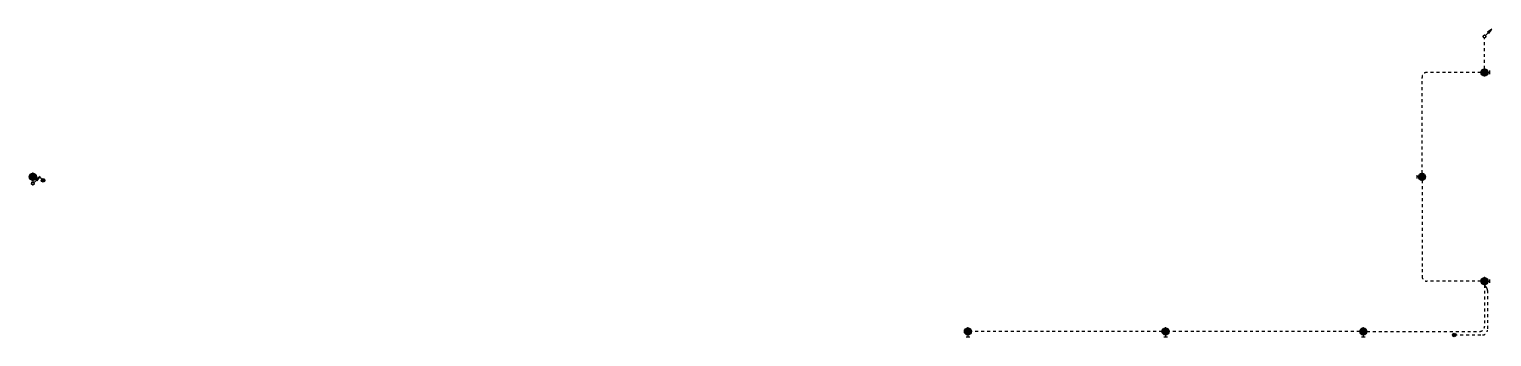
# Model space of a CAD drawing. Header units: millimetres. Extents: x 86947 to 500447, y -530175 to 1059536.
# Drawn here: x 93574 to 167551, y -401515 to -385962 of the extents above; entities that cross this region are included whole.
import ezdxf

# ---------------------------------------------------------------- set-up
doc = ezdxf.new("R2010")
doc.units = ezdxf.units.MM
doc.header["$LTSCALE"] = 150
doc.linetypes.add('D1', pattern=[3, 1, -1, 1])
for name, color, linetype in [('------03 Lighting Fixture', 3, 'Continuous'), ('------04 Lighting Switch', 2, 'Continuous'), ('-----20 General Symbol', 3, 'Continuous'), ('-----23 Concealed or Exposed Wire', 4, 'D1')]:
    doc.layers.add(name, color=color, linetype=linetype)

# ---------------------------------------------------------------- blocks, each defined once
blk = doc.blocks.new('O01')
blk.add_hatch(color=256).paths.add_polyline_path([(-149, -218), (-218, -149), (-368, -368)])
blk.add_line((-46, -46), (-184, -184))
blk.add_lwpolyline([(-368, -368), (-149, -218), (-218, -149), (-368, -368)])
blk.add_circle((0, 0), 65)
for p in [(-65, 0), (-65, 0), (0, 65), (0, 65), (65, 0), (65, 0), (0, -65), (0, -65)]:
    blk.add_point(p)
blk = doc.blocks.new('*U12')
h = blk.add_hatch(color=256)
edge = h.paths.add_edge_path()
edge.add_arc((0, -75), 75, 0, 360)
blk.add_circle((0, -75), 75)
blk = doc.blocks.new('D06')
for p, q in [((-75, 0), (0, 0)), ((0, -75), (0, 75))]:
    blk.add_line(p, q)
at = {"linetype": 'Continuous'}
blk.add_circle((-225, 0), 150, dxfattribs=at)
for p in [(-375, 0), (-225, 150), (-75, 0), (-225, -150)]:
    blk.add_point(p)
blk = doc.blocks.new('E06')
blk.add_hatch(color=256).paths.add_polyline_path([(-75, 0, 1), (-375, 0, 1)])
blk.add_blockref('D06', (0, 0))

msp = doc.modelspace()

# ---------------------------------------------------------------- linework, layer by layer
at = {"layer": '-----23 Concealed or Exposed Wire'}
for p, q in [((167184, -387965), (167184, -386395)), ((167004, -388145), (164274, -388145)), ((164024, -393245), (164024, -388395)), ((164024, -393605), (164024, -398455)), ((167004, -398705), (164274, -398705)), ((167184, -398885), (167184, -400995)), ((167284, -399018), (167184, -398885)), ((167334, -399168), (167334, -401175)), ((150874, -401245), (141234, -401245)), ((160874, -401245), (151234, -401245)), ((161234, -401245), (166934, -401245)), ((165654, -401425), (167084, -401425))]:
    msp.add_line(p, q, dxfattribs=at)
msp.add_lwpolyline([(94274, -393605), (94182, -393513, 0.198912), (93970, -393425), (93934, -393425)], format="xyb", dxfattribs=at)
for centre, start, end in [((164274, -388395), 90, 180), ((164274, -398455), 180, 270), ((167084, -399168), 0, 36.8699), ((166934, -400995), 270, 0), ((167084, -401175), 270, 0)]:
    msp.add_arc(centre, 250, start, end, dxfattribs=at)

# ---------------------------------------------------------------- block references
at = {"layer": '------03 Lighting Fixture', "xscale": 1.2, "yscale": 1.2, "zscale": 1.2}
for p in [(167454, -388145), (167454, -398705)]:
    msp.add_blockref('E06', p, dxfattribs=at)
for p, rotation in [((93754, -393695), 270), ((163754, -393425), 180), ((141054, -401515), 270), ((151054, -401515), 270), ((161054, -401515), 270)]:
    msp.add_blockref('E06', p, dxfattribs=dict(at, rotation=rotation))
at = {"layer": '------04 Lighting Switch', "xscale": 1.2, "yscale": 1.2, "zscale": 1.2}
for p, rotation in [((94364, -393605), 270), ((165654, -401515), 179.9999999999999)]:
    msp.add_blockref('*U12', p, dxfattribs=dict(at, rotation=rotation))
at = {"layer": '-----20 General Symbol', "rotation": 180}
for p in [(167184, -386330), (93754, -393773)]:
    msp.add_blockref('O01', p, dxfattribs=at)

doc.saveas('drawing.dxf')
